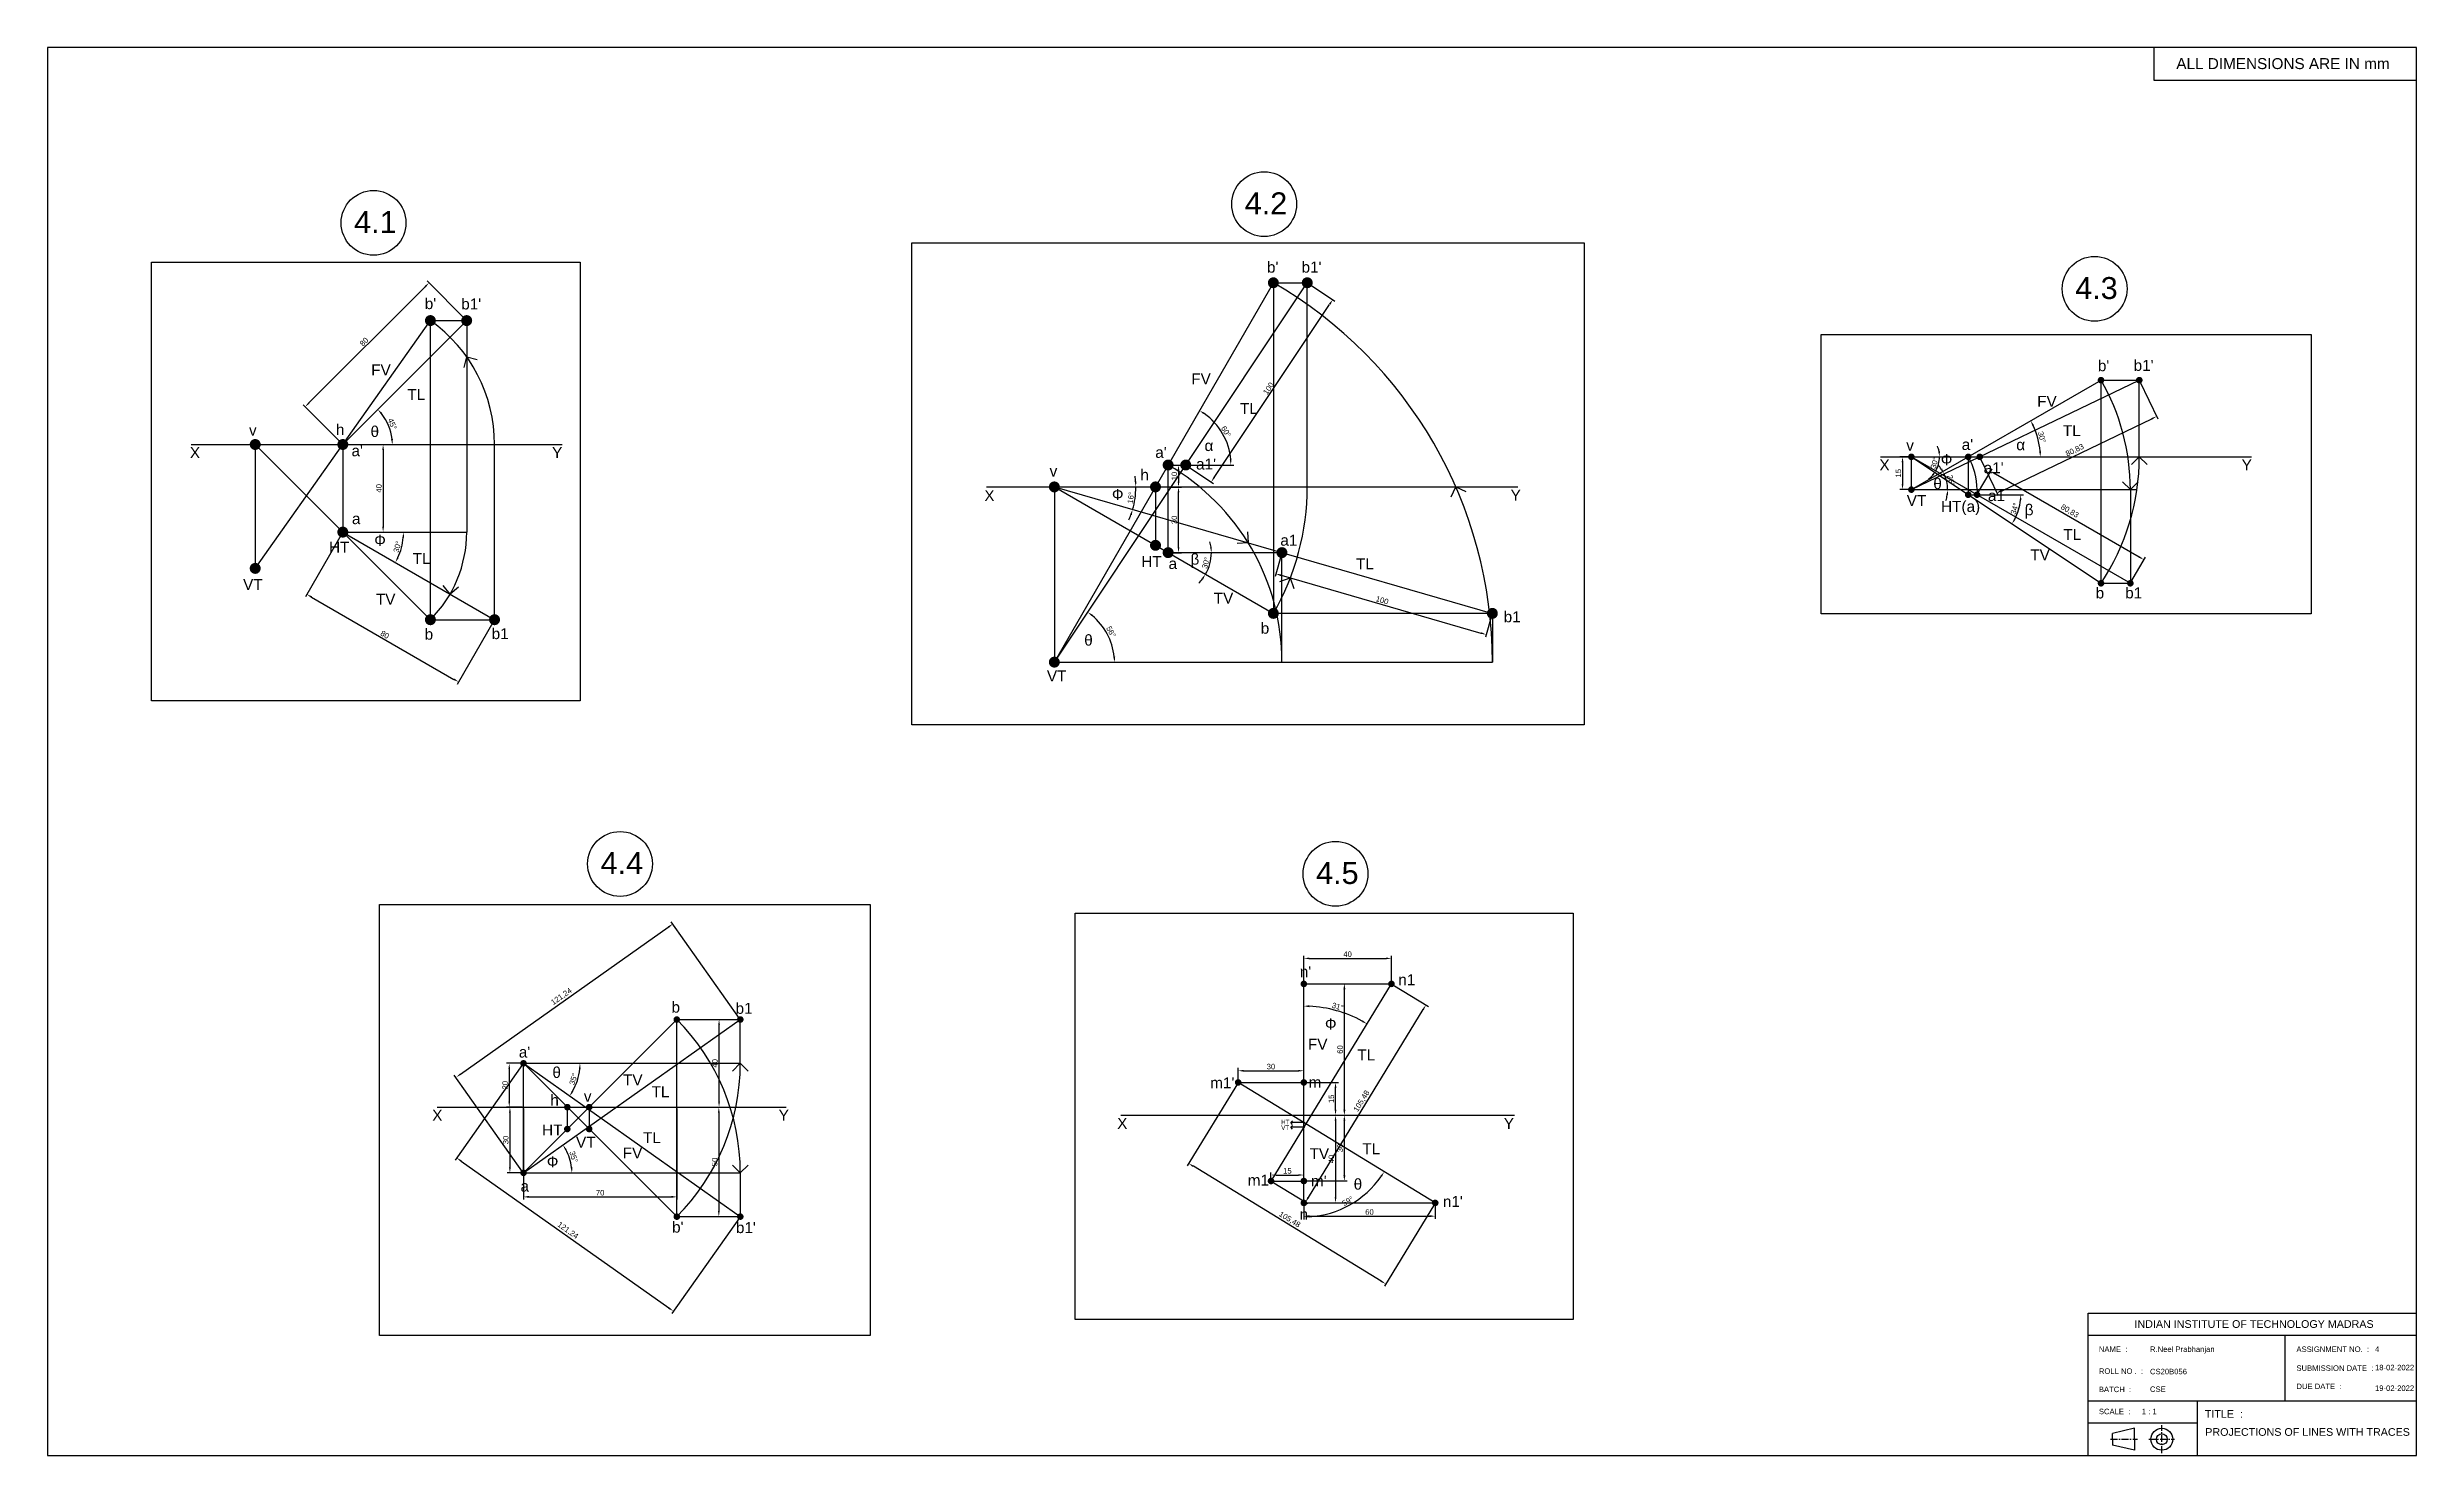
# Model space of a CAD drawing. Header units: millimetres. Extents: x 0 to 1082, y 0 to 643.
import ezdxf

# ---------------------------------------------------------------- set-up
doc = ezdxf.new("R2010")
doc.units = ezdxf.units.MM
doc.linetypes.add('CENTER', pattern=[50.8, 31.75, -6.35, 6.35, -6.35])
doc.styles.get("Standard").update_dxf_attribs({"font": 'arial.ttf'})
doc.dimstyles.new('ISO-25', dxfattribs={"dimtxt": 2.5, "dimasz": 2.5, "dimexe": 1.25, "dimexo": 0.625, "dimtad": 1, "dimtxsty": 'Standard', "dimcen": 2.5, "dimclrd": 3, "dimclre": 3, "dimclrt": 3, "dimadec": 0, "dimazin": 0, "dimtfac": 1, "dimtmove": 0, "dimatfit": 3, "dimfxl": 1, "dimtfillclr": 3, "dimarcsym": 0})

msp = doc.modelspace()

# ---------------------------------------------------------------- texts
for s, height, p in [('ALL DIMENSIONS ARE IN mm', 5, (972.116, 633.01)), ('4.2', 10, (546.73, 566.723)), ('4.1', 10, (140.048, 558.16)), ("b'", 5, (556.887, 540.07)), ("b1'", 5, (572.668, 540.099)), ('4.3', 10, (925.936, 528.041)), ("b'", 5, (172.321, 523.426)), ("b1'", 5, (188.955, 523.273)), ('FV', 5, (147.855, 493.157)), ("b'", 5, (936.284, 495.082)), ("b1'", 5, (952.632, 495.241)), ('TL', 5, (164.355, 481.971)), ('FV', 5, (522.313, 489.114)), ('TL', 5, (544.556, 475.533)), ('FV', 5, (908.574, 478.817)), ('v', 5, (92.07, 465.678)), ('h', 5, (131.713, 465.891)), ('θ', 5, (147.56, 465.045)), ('TL', 5, (920.308, 465.433)), ('X', 5, (65.065, 455.408)), ("a'", 5, (138.87, 456.253)), ('Y', 5, (230.46, 455.408)), ("a'", 5, (505.872, 455.527)), ("a1'", 5, (524.521, 450.204)), ('α', 5, (528.383, 458.628)), ('X', 5, (836.559, 449.785)), ('v', 5, (848.805, 458.765)), ('Ф ', 5, (864.571, 452.202)), ("a'", 5, (874.135, 459.107)), ('α', 5, (899.038, 458.993)), ('Y', 5, (1001.953, 449.785)), ('v', 5, (457.648, 446.974)), ('h', 5, (499.097, 445.26)), ('θ', 5, (861.157, 441.233)), ("a1'", 5, (884.161, 448.478)), ('X', 5, (427.833, 435.753)), ('Ф ', 5, (486.089, 436.309)), ('Y', 5, (668.151, 435.939)), ('VT', 5, (849.022, 433.532)), ('HT(a)', 5, (864.698, 430.864)), ('a1', 5, (886.109, 435.783)), ('β ', 5, (902.906, 429.329)), ('a', 5, (139.073, 425.262)), ('TL', 5, (920.531, 418.055)), ('HT', 5, (128.617, 412.249)), ('Ф ', 5, (149.257, 415.348)), ('TL', 5, (166.815, 407.061)), ('β', 5, (521.956, 406.779)), ('a1', 5, (562.991, 415.414)), ('TV', 5, (905.442, 408.752)), ('HT', 5, (499.532, 405.713)), ('a', 5, (511.957, 404.769)), ('TL', 5, (597.508, 404.602)), ('VT', 5, (89.377, 395.189)), ('TV', 5, (150.005, 388.488)), ('TV', 5, (532.59, 388.979)), ('b', 5, (935.287, 391.336)), ('b1', 5, (948.758, 391.355)), ('b', 5, (554.053, 375.235)), ('b1', 5, (664.987, 380.471)), ('b', 5, (172.279, 372.516)), ('b1', 5, (202.869, 372.758)), ('θ', 5, (473.442, 369.798)), ('VT', 5, (456.399, 353.465)), ('4.4', 10, (252.607, 265.499)), ('4.5', 10, (579.312, 260.983)), ("n'", 5, (571.875, 218.399)), ('n1', 5, (616.844, 214.754)), ('b', 5, (284.978, 202.237)), ('b1', 5, (314.221, 201.691)), ('Ф', 5, (583.349, 194.567)), ("a'", 5, (215.266, 181.734)), ('FV', 5, (575.593, 185.298)), ('TL', 5, (598.132, 180.429)), ('θ', 5, (230.602, 172.426)), ('TV', 5, (262.856, 169.03)), ('h', 5, (229.66, 159.782)), ('v', 5, (244.961, 161.536)), ('TL', 5, (275.877, 163.63)), ("m1'", 5, (530.974, 167.709)), ('m', 5, (575.87, 167.957)), ('X', 5, (175.72, 152.884)), ('Y', 5, (333.925, 152.884)), ('X', 5, (488.494, 149.147)), ('HT', 2, (563.407, 151.3)), ('Y', 5, (665.022, 149.147)), ('HT', 5, (225.907, 146.148)), ('VT', 5, (241.391, 140.546)), ('FV', 5, (262.733, 135.648)), ('TL', 5, (271.946, 142.644)), ('VT', 2, (563.407, 148.715)), ('TL', 5, (600.417, 137.605)), ('Ф', 5, (228.049, 131.623)), ('TV', 5, (576.339, 135.357)), ('a', 5, (216.038, 120.519)), ('m1', 5, (548.122, 123.267)), ("m'", 5, (576.992, 122.877)), ('θ', 5, (596.464, 121.416)), ('n', 5, (571.795, 107.675)), ("n1'", 5, (637.216, 113.512)), ("b'", 5, (285.258, 101.819)), ("b1'", 5, (314.394, 101.59)), ('INDIAN INSTITUTE OF TECHNOLOGY MADRAS', 3.5, (953.022, 58.317)), ('NAME  :', 2.5, (936.759, 47.32)), ('R.Neel Prabhanjan', 2.5, (960.096, 47.32)), ('ASSIGNMENT NO.  :', 2.5, (1026.971, 47.32)), ('4', 2.5, (1062.853, 47.32)), ('ROLL NO .  :', 2.5, (936.759, 37.314)), ('CS20B056', 2.5, (960.096, 37.133)), ('SUBMISSION DATE  :', 2.5, (1026.971, 38.692)), ('DUE DATE  :', 2.5, (1026.971, 30.367)), ('18-02-2022', 2.5, (1062.853, 38.957)), ('BATCH  :', 2.5, (936.759, 28.985)), ('CSE', 2.5, (960.096, 29.074)), ('19-02-2022', 2.5, (1062.853, 29.53)), ('SCALE  :', 2.5, (936.759, 18.89)), ('1 : 1', 2.5, (956.39, 18.89)), ('TITLE  :', 3.5, (985.133, 17.264)), ('PROJECTIONS OF LINES WITH TRACES', 3.5, (985.345, 9.037))]:
    msp.add_text(s, height=height).set_placement(p)

# ---------------------------------------------------------------- blocks, each defined once
blk = doc.blocks.new('*D2')
at = {"color": 3, "lineweight": -2, "transparency": 16777216}
for p, q in [((119.4, 480.6), (172.5, 533.6)), ((191, 518.6), (173.4, 536.3)), ((134.5, 462.1), (116.8, 479.7))]:
    blk.add_line(p, q, dxfattribs=at)
at = {"color": 3, "transparency": 16777216}
for points in [[(172.2, 533.9), (172.8, 533.3), (174.2, 535.4)], [(119.2, 480.9), (119.7, 480.3), (117.7, 478.8)]]:
    blk.add_solid(points, dxfattribs=at)
at = {"layer": 'Defpoints', "color": 0, "transparency": 16777216}
for p in [(174.2, 535.4), (191.5, 518.2), (134.9, 461.6)]:
    blk.add_point(p, dxfattribs=at)
at = {"color": 3, "transparency": 16777216, "insert": (144.6, 508.5), "char_height": 2.5, "attachment_point": 5, "rotation": 45}
blk.add_mtext('80', dxfattribs=at)
blk = doc.blocks.new('*D3')
at = {"color": 3, "lineweight": -2, "transparency": 16777216}
for p, q in [((134.6, 421.1), (117.9, 392.1)), ((120.6, 391.9), (185.6, 354.4)), ((203.9, 381.1), (187.1, 352.1))]:
    blk.add_line(p, q, dxfattribs=at)
at = {"color": 3, "transparency": 16777216}
for points in [[(120.9, 392.3), (120.4, 391.6), (118.5, 393.2)], [(185.8, 354.8), (185.4, 354.1), (187.8, 353.2)]]:
    blk.add_solid(points, dxfattribs=at)
at = {"layer": 'Defpoints', "color": 0, "transparency": 16777216}
for p in [(134.9, 421.6), (204.2, 381.6), (187.8, 353.2)]:
    blk.add_point(p, dxfattribs=at)
at = {"color": 3, "transparency": 16777216, "insert": (154.1, 374.8), "char_height": 2.5, "attachment_point": 5, "rotation": 330}
blk.add_mtext('80', dxfattribs=at)
blk = doc.blocks.new('*D4')
at = {"color": 3, "lineweight": -2, "transparency": 16777216}
for p, q in [((135.5, 461.6), (154.5, 461.6)), ((153.3, 459.1), (153.3, 424.1)), ((135.5, 421.6), (154.5, 421.6))]:
    blk.add_line(p, q, dxfattribs=at)
at = {"color": 3, "transparency": 16777216}
for points in [[(152.9, 459.1), (153.7, 459.1), (153.3, 461.6)], [(152.9, 424.1), (153.7, 424.1), (153.3, 421.6)]]:
    blk.add_solid(points, dxfattribs=at)
at = {"layer": 'Defpoints', "color": 0, "transparency": 16777216}
for p in [(134.9, 461.6), (134.9, 421.6), (153.3, 421.6)]:
    blk.add_point(p, dxfattribs=at)
at = {"color": 3, "transparency": 16777216, "insert": (151.4, 441.6), "char_height": 2.5, "attachment_point": 5, "rotation": 90}
blk.add_mtext('40', dxfattribs=at)
blk = doc.blocks.new('*D6')
at = {"color": 3, "lineweight": -2, "transparency": 16777216}
blk.add_arc((134.9, 421.6), 27.7, 335.1717, 354.8283, dxfattribs=at)
at = {"color": 3, "transparency": 16777216}
for points in [[(162.1, 419.1), (162.9, 419.1), (162.6, 421.6)], [(160.4, 409.8), (159.7, 410.2), (158.9, 407.8)]]:
    blk.add_solid(points, dxfattribs=at)
at = {"layer": 'Defpoints', "color": 0, "transparency": 16777216}
for p in [(134.9, 421.6), (134.9, 421.6), (160.9, 412.1), (191.5, 421.6), (204.2, 381.6)]:
    blk.add_point(p, dxfattribs=at)
at = {"color": 3, "transparency": 16777216, "insert": (159.8, 414.9), "char_height": 2.5, "attachment_point": 5, "rotation": 75}
blk.add_mtext('30°', dxfattribs=at)
blk = doc.blocks.new('*D7')
at = {"color": 3, "lineweight": -2, "transparency": 16777216}
for p, q in [((563.6, 411.6), (560.6, 401.4)), ((563.3, 401.9), (654.6, 375.5)), ((659.6, 383.9), (656.7, 373.7))]:
    blk.add_line(p, q, dxfattribs=at)
at = {"color": 3, "transparency": 16777216}
for points in [[(563.5, 402.3), (563.2, 401.5), (560.9, 402.6)], [(654.7, 375.9), (654.5, 375.1), (657, 374.9)]]:
    blk.add_solid(points, dxfattribs=at)
at = {"layer": 'Defpoints', "color": 0, "transparency": 16777216}
for p in [(563.7, 412.2), (659.8, 384.5), (657, 374.9)]:
    blk.add_point(p, dxfattribs=at)
at = {"color": 3, "transparency": 16777216, "insert": (609.5, 390.5), "char_height": 2.5, "attachment_point": 5, "rotation": 343.8979}
blk.add_mtext('100', dxfattribs=at)
blk = doc.blocks.new('*D8')
at = {"color": 3, "lineweight": -2, "transparency": 16777216}
for p, q in [((575.8, 535.1), (587.9, 527)), ((532.8, 446.6), (585.5, 525.6)), ((520.3, 451.9), (532.5, 443.8))]:
    blk.add_line(p, q, dxfattribs=at)
at = {"color": 3, "transparency": 16777216}
for points in [[(585.2, 525.9), (585.9, 525.4), (586.9, 527.7)], [(532.5, 446.8), (533.2, 446.4), (531.4, 444.5)]]:
    blk.add_solid(points, dxfattribs=at)
at = {"layer": 'Defpoints', "color": 0, "transparency": 16777216}
for p in [(575.3, 535.5), (586.9, 527.7), (519.8, 452.2)]:
    blk.add_point(p, dxfattribs=at)
at = {"color": 3, "transparency": 16777216, "insert": (557.6, 487.2), "char_height": 2.5, "attachment_point": 5, "rotation": 56.3099}
blk.add_mtext('100', dxfattribs=at)
blk = doc.blocks.new('*D10')
at = {"color": 3, "lineweight": -2, "transparency": 16777216}
for p, q in [((512.4, 442.2), (517.8, 442.2)), ((516.5, 414.7), (516.5, 439.7)), ((512.4, 412.2), (517.8, 412.2))]:
    blk.add_line(p, q, dxfattribs=at)
at = {"color": 3, "transparency": 16777216}
for points in [[(516.1, 439.7), (516.9, 439.7), (516.5, 442.2)], [(516.1, 414.7), (516.9, 414.7), (516.5, 412.2)]]:
    blk.add_solid(points, dxfattribs=at)
at = {"layer": 'Defpoints', "color": 0, "transparency": 16777216}
for p in [(511.8, 442.2), (516.5, 442.2), (511.8, 412.2)]:
    blk.add_point(p, dxfattribs=at)
at = {"color": 3, "transparency": 16777216, "insert": (514.6, 427.2), "char_height": 2.5, "attachment_point": 5, "rotation": 90}
blk.add_mtext('30', dxfattribs=at)
blk = doc.blocks.new('*D12')
at = {"color": 3, "lineweight": -2, "transparency": 16777216}
blk.add_line((520.4, 452.2), (541.7, 452.2), dxfattribs=at)
blk.add_arc((511.8, 452.2), 28.7, 5.0003, 54.9997, dxfattribs=at)
at = {"color": 3, "transparency": 16777216}
for points in [[(528, 475.4), (528.4, 476.1), (526.1, 477.1)], [(540.7, 454.8), (539.9, 454.7), (540.4, 452.2)]]:
    blk.add_solid(points, dxfattribs=at)
at = {"layer": 'Defpoints', "color": 0, "transparency": 16777216}
for p in [(559.8, 535.5), (538.7, 462.1), (511.8, 452.2), (519.8, 452.2), (459.8, 362.2)]:
    blk.add_point(p, dxfattribs=at)
at = {"color": 3, "transparency": 16777216, "insert": (538.2, 467.5), "char_height": 2.5, "attachment_point": 5, "rotation": 300}
blk.add_mtext('60°', dxfattribs=at)
blk = doc.blocks.new('*D13')
at = {"color": 3, "lineweight": -2, "transparency": 16777216}
for start, end in [(330, 360), (7.2757, 14.5514), (315.4486, 322.7243)]:
    blk.add_arc((511.8, 412.2), 19.7, start, end, dxfattribs=at)
at = {"color": 3, "transparency": 16777216}
for points in [[(531.7, 414.8), (530.9, 414.7), (531.5, 412.2)], [(527.1, 400.5), (527.8, 400.1), (528.8, 402.4)]]:
    blk.add_solid(points, dxfattribs=at)
at = {"layer": 'Defpoints', "color": 0, "transparency": 16777216}
for p in [(459.8, 442.2), (511.8, 412.2), (563.7, 412.2), (530.3, 405.5), (559.8, 384.5)]:
    blk.add_point(p, dxfattribs=at)
at = {"color": 3, "transparency": 16777216, "insert": (529, 407.6), "char_height": 2.5, "attachment_point": 5, "rotation": 75}
blk.add_mtext('30°', dxfattribs=at)
blk = doc.blocks.new('*D14')
at = {"color": 3, "lineweight": -2, "transparency": 16777216}
for p, q in [((512.4, 452.2), (517.8, 452.2)), ((516.5, 449.7), (516.5, 444.7)), ((512.4, 442.2), (517.8, 442.2))]:
    blk.add_line(p, q, dxfattribs=at)
at = {"color": 3, "transparency": 16777216}
for points in [[(516.1, 449.7), (516.9, 449.7), (516.5, 452.2)], [(516.1, 444.7), (516.9, 444.7), (516.5, 442.2)]]:
    blk.add_solid(points, dxfattribs=at)
at = {"layer": 'Defpoints', "color": 0, "transparency": 16777216}
for p in [(511.8, 452.2), (511.8, 442.2), (516.5, 442.2)]:
    blk.add_point(p, dxfattribs=at)
at = {"color": 3, "transparency": 16777216, "insert": (514.6, 447.2), "char_height": 2.5, "attachment_point": 5, "rotation": 90}
blk.add_mtext('10', dxfattribs=at)
blk = doc.blocks.new('*D16')
at = {"color": 3, "lineweight": -2, "transparency": 16777216}
blk.add_arc((459.8, 362.2), 27.4, 5.2201, 51.0898, dxfattribs=at)
at = {"color": 3, "transparency": 16777216}
for points in [[(476.8, 383.3), (477.3, 383.9), (475, 385.1)], [(487.6, 364.8), (486.7, 364.7), (487.3, 362.2)]]:
    blk.add_solid(points, dxfattribs=at)
at = {"layer": 'Defpoints', "color": 0, "transparency": 16777216}
for p in [(575.3, 535.5), (485.8, 371.1), (459.8, 362.2), (459.8, 362.2), (659.8, 362.2)]:
    blk.add_point(p, dxfattribs=at)
at = {"color": 3, "transparency": 16777216, "insert": (485.7, 376.1), "char_height": 2.5, "attachment_point": 5, "rotation": 298.155}
blk.add_mtext('56°', dxfattribs=at)
blk = doc.blocks.new('*D17')
at = {"color": 3, "lineweight": -2, "transparency": 16777216}
for p, q in [((955.5, 490.4), (963.7, 473.3)), ((892.6, 440.5), (960.9, 473.4)), ((882.6, 455.4), (890.8, 438.3))]:
    blk.add_line(p, q, dxfattribs=at)
at = {"color": 3, "transparency": 16777216}
for points in [[(960.7, 473.7), (961.1, 473), (963.2, 474.5)], [(892.4, 440.9), (892.7, 440.2), (890.3, 439.5)]]:
    blk.add_solid(points, dxfattribs=at)
at = {"layer": 'Defpoints', "color": 0, "transparency": 16777216}
for p in [(955.2, 491), (963.2, 474.5), (882.4, 456)]:
    blk.add_point(p, dxfattribs=at)
at = {"color": 3, "transparency": 16777216, "insert": (925.8, 458.9), "char_height": 2.5, "attachment_point": 5, "rotation": 25.6589}
blk.add_mtext('80,83', dxfattribs=at)
blk = doc.blocks.new('*D18')
at = {"color": 3, "lineweight": -2, "transparency": 16777216}
for p, q in [((881.4, 439.2), (888, 450.5)), ((889.5, 448.2), (955.2, 410.3)), ((951.4, 398.8), (958, 410.1))]:
    blk.add_line(p, q, dxfattribs=at)
at = {"color": 3, "transparency": 16777216}
for points in [[(889.7, 448.6), (889.3, 447.8), (887.3, 449.4)], [(955.4, 410.6), (955, 409.9), (957.3, 409)]]:
    blk.add_solid(points, dxfattribs=at)
at = {"layer": 'Defpoints', "color": 0, "transparency": 16777216}
for p in [(881.1, 438.7), (957.3, 409), (951.1, 398.3)]:
    blk.add_point(p, dxfattribs=at)
at = {"color": 3, "transparency": 16777216, "insert": (923.4, 431.1), "char_height": 2.5, "attachment_point": 5, "rotation": 330}
blk.add_mtext('80,83', dxfattribs=at)
blk = doc.blocks.new('*D20')
at = {"color": 3, "lineweight": -2, "transparency": 16777216}
blk.add_arc((877.1, 456), 32.9, 4.3518, 25.6482, dxfattribs=at)
at = {"color": 3, "transparency": 16777216}
for points in [[(906.4, 470.1), (907.2, 470.4), (905.6, 472.5)], [(910.4, 458.5), (909.5, 458.5), (910, 456)]]:
    blk.add_solid(points, dxfattribs=at)
at = {"layer": 'Defpoints', "color": 0, "transparency": 16777216}
for p in [(937.7, 491), (837.1, 456), (909.5, 461.7), (1006.5, 456), (851.1, 441)]:
    blk.add_point(p, dxfattribs=at)
at = {"color": 3, "transparency": 16777216, "insert": (910.7, 465), "char_height": 2.5, "attachment_point": 5, "rotation": 285}
blk.add_mtext('30°', dxfattribs=at)
blk = doc.blocks.new('*D21')
at = {"color": 3, "lineweight": -2, "transparency": 16777216}
for start, end in [(34.3046, 42.9503), (360, 25.6589), (342.7086, 351.3543)]:
    blk.add_arc((851.1, 441), 16.6, start, end, dxfattribs=at)
at = {"color": 3, "transparency": 16777216}
for points in [[(865.2, 450.6), (864.5, 450.1), (866.1, 448.2)], [(867.1, 438.5), (867.9, 438.5), (867.7, 441)]]:
    blk.add_solid(points, dxfattribs=at)
at = {"layer": 'Defpoints', "color": 0, "transparency": 16777216}
for p in [(955.2, 491), (851.1, 441), (851.1, 441), (867.5, 443.5), (954.1, 441)]:
    blk.add_point(p, dxfattribs=at)
at = {"color": 3, "transparency": 16777216, "insert": (869.2, 445.1), "char_height": 2.5, "attachment_point": 5, "rotation": 282.8295}
blk.add_mtext('26°', dxfattribs=at)
blk = doc.blocks.new('*D22')
at = {"color": 3, "lineweight": -2, "transparency": 16777216}
for start, end in [(330, 0), (11.1355, 22.271), (307.729, 318.8645)]:
    blk.add_arc((851.1, 456), 12.9, start, end, dxfattribs=at)
at = {"color": 3, "transparency": 16777216}
for points in [[(864.2, 458.5), (863.4, 458.4), (864, 456)], [(860.5, 447.8), (861.2, 447.3), (862.3, 449.6)]]:
    blk.add_solid(points, dxfattribs=at)
at = {"layer": 'Defpoints', "color": 0, "transparency": 16777216}
for p in [(837.1, 456), (851.1, 456), (1006.5, 456), (863.2, 451.6), (951.1, 398.3)]:
    blk.add_point(p, dxfattribs=at)
at = {"color": 3, "transparency": 16777216, "insert": (861.7, 453.2), "char_height": 2.5, "attachment_point": 5, "rotation": 75}
blk.add_mtext('30°', dxfattribs=at)
blk = doc.blocks.new('*D23')
at = {"color": 3, "lineweight": -2, "transparency": 16777216}
blk.add_line((881.8, 438.7), (902.4, 438.7), dxfattribs=at)
blk.add_arc((877.1, 438.7), 24, 332.2796, 354.0303, dxfattribs=at)
at = {"color": 3, "transparency": 16777216}
for points in [[(900.6, 436.2), (901.4, 436.2), (901.1, 438.7)], [(898.7, 427.3), (898, 427.7), (897.1, 425.4)]]:
    blk.add_solid(points, dxfattribs=at)
at = {"layer": 'Defpoints', "color": 0, "transparency": 16777216}
for p in [(851.1, 456), (877.1, 438.7), (881.1, 438.7), (899.3, 429.5), (937.7, 398.3)]:
    blk.add_point(p, dxfattribs=at)
at = {"color": 3, "transparency": 16777216, "insert": (898.3, 432.3), "char_height": 2.5, "attachment_point": 5, "rotation": 73.155}
blk.add_mtext('34°', dxfattribs=at)
blk = doc.blocks.new('*D24')
at = {"color": 3, "lineweight": -2, "transparency": 16777216}
for p, q in [((188.6, 174.2), (283.5, 241.3)), ((316, 199.6), (284.8, 243.7)), ((217, 129.6), (185.8, 173.7))]:
    blk.add_line(p, q, dxfattribs=at)
at = {"color": 3, "transparency": 16777216}
for points in [[(283.3, 241.6), (283.8, 240.9), (285.6, 242.7)], [(188.4, 174.5), (188.8, 173.8), (186.6, 172.7)]]:
    blk.add_solid(points, dxfattribs=at)
at = {"layer": 'Defpoints', "color": 0, "transparency": 16777216}
for p in [(285.6, 242.7), (316.4, 199.1), (217.4, 129.1)]:
    blk.add_point(p, dxfattribs=at)
at = {"color": 3, "transparency": 16777216, "insert": (234.8, 209.5), "char_height": 2.5, "attachment_point": 5, "rotation": 35.2644}
blk.add_mtext('121,24', dxfattribs=at)
blk = doc.blocks.new('*D25')
at = {"color": 3, "lineweight": -2, "transparency": 16777216}
for p, q in [((217, 178.6), (186.2, 134.9)), ((188.9, 134.5), (283.8, 67.4)), ((316, 108.6), (285.2, 64.9))]:
    blk.add_line(p, q, dxfattribs=at)
at = {"color": 3, "transparency": 16777216}
for points in [[(189.2, 134.8), (188.7, 134.2), (186.9, 135.9)], [(284.1, 67.7), (283.6, 67), (285.9, 65.9)]]:
    blk.add_solid(points, dxfattribs=at)
at = {"layer": 'Defpoints', "color": 0, "transparency": 16777216}
for p in [(217.4, 179.1), (316.4, 109.1), (285.9, 65.9)]:
    blk.add_point(p, dxfattribs=at)
at = {"color": 3, "transparency": 16777216, "insert": (237.6, 102.7), "char_height": 2.5, "attachment_point": 5, "rotation": 324.7356}
blk.add_mtext('121,24', dxfattribs=at)
blk = doc.blocks.new('*D27')
at = {"color": 3, "lineweight": -2, "transparency": 16777216}
for p, q in [((216.8, 159.1), (210, 159.1)), ((211.2, 156.6), (211.2, 131.6)), ((216.8, 129.1), (210, 129.1))]:
    blk.add_line(p, q, dxfattribs=at)
at = {"color": 3, "transparency": 16777216}
for points in [[(210.8, 156.6), (211.6, 156.6), (211.2, 159.1)], [(210.8, 131.6), (211.6, 131.6), (211.2, 129.1)]]:
    blk.add_solid(points, dxfattribs=at)
at = {"layer": 'Defpoints', "color": 0, "transparency": 16777216}
for p in [(217.4, 159.1), (211.2, 129.1), (217.4, 129.1)]:
    blk.add_point(p, dxfattribs=at)
at = {"color": 3, "transparency": 16777216, "insert": (209.3, 144.1), "char_height": 2.5, "attachment_point": 5, "rotation": 90}
blk.add_mtext('30', dxfattribs=at)
blk = doc.blocks.new('*D28')
at = {"color": 3, "lineweight": -2, "transparency": 16777216}
for p, q in [((216.8, 179.1), (209.6, 179.1)), ((210.9, 176.6), (210.9, 161.6)), ((216.8, 159.1), (209.6, 159.1))]:
    blk.add_line(p, q, dxfattribs=at)
at = {"color": 3, "transparency": 16777216}
for points in [[(210.5, 176.6), (211.3, 176.6), (210.9, 179.1)], [(210.5, 161.6), (211.3, 161.6), (210.9, 159.1)]]:
    blk.add_solid(points, dxfattribs=at)
at = {"layer": 'Defpoints', "color": 0, "transparency": 16777216}
for p in [(217.4, 179.1), (210.9, 159.1), (217.4, 159.1)]:
    blk.add_point(p, dxfattribs=at)
at = {"color": 3, "transparency": 16777216, "insert": (209, 169.1), "char_height": 2.5, "attachment_point": 5, "rotation": 90}
blk.add_mtext('20', dxfattribs=at)
blk = doc.blocks.new('*D29')
at = {"color": 3, "lineweight": -2, "transparency": 16777216}
for p, q in [((288, 199.1), (307.9, 199.1)), ((306.7, 161.6), (306.7, 196.6)), ((288, 159.1), (307.9, 159.1))]:
    blk.add_line(p, q, dxfattribs=at)
at = {"color": 3, "transparency": 16777216}
for points in [[(306.3, 196.6), (307.1, 196.6), (306.7, 199.1)], [(306.3, 161.6), (307.1, 161.6), (306.7, 159.1)]]:
    blk.add_solid(points, dxfattribs=at)
at = {"layer": 'Defpoints', "color": 0, "transparency": 16777216}
for p in [(287.4, 199.1), (306.7, 199.1), (287.4, 159.1)]:
    blk.add_point(p, dxfattribs=at)
at = {"color": 3, "transparency": 16777216, "insert": (304.8, 179.1), "char_height": 2.5, "attachment_point": 5, "rotation": 90}
blk.add_mtext('40', dxfattribs=at)
blk = doc.blocks.new('*D30')
at = {"color": 3, "lineweight": -2, "transparency": 16777216}
for p, q in [((288, 159.1), (307.9, 159.1)), ((306.6, 156.6), (306.6, 111.6)), ((288, 109.1), (307.9, 109.1))]:
    blk.add_line(p, q, dxfattribs=at)
at = {"color": 3, "transparency": 16777216}
for points in [[(306.2, 156.6), (307, 156.6), (306.6, 159.1)], [(306.2, 111.6), (307, 111.6), (306.6, 109.1)]]:
    blk.add_solid(points, dxfattribs=at)
at = {"layer": 'Defpoints', "color": 0, "transparency": 16777216}
for p in [(287.4, 159.1), (287.4, 109.1), (306.6, 109.1)]:
    blk.add_point(p, dxfattribs=at)
at = {"color": 3, "transparency": 16777216, "insert": (304.7, 134.1), "char_height": 2.5, "attachment_point": 5, "rotation": 90}
blk.add_mtext('50', dxfattribs=at)
blk = doc.blocks.new('*D31')
at = {"color": 3, "lineweight": -2, "transparency": 16777216}
for p, q in [((217.4, 158.5), (217.4, 116.9)), ((287.4, 158.5), (287.4, 116.9)), ((219.9, 118.1), (284.9, 118.1))]:
    blk.add_line(p, q, dxfattribs=at)
at = {"color": 3, "transparency": 16777216}
for points in [[(219.9, 118.6), (219.9, 117.7), (217.4, 118.1)], [(284.9, 118.6), (284.9, 117.7), (287.4, 118.1)]]:
    blk.add_solid(points, dxfattribs=at)
at = {"layer": 'Defpoints', "color": 0, "transparency": 16777216}
for p in [(217.4, 159.1), (287.4, 159.1), (287.4, 118.1)]:
    blk.add_point(p, dxfattribs=at)
at = {"color": 3, "transparency": 16777216, "insert": (252.4, 120), "char_height": 2.5, "attachment_point": 5}
blk.add_mtext('70', dxfattribs=at)
blk = doc.blocks.new('*D32')
at = {"color": 3, "lineweight": -2, "transparency": 16777216}
blk.add_arc((217.4, 129.1), 22.1, 6.4898, 28.7746, dxfattribs=at)
at = {"color": 3, "transparency": 16777216}
for points in [[(236.4, 139.5), (237.1, 139.9), (235.4, 141.8)], [(239.8, 131.6), (238.9, 131.6), (239.5, 129.1)]]:
    blk.add_solid(points, dxfattribs=at)
at = {"layer": 'Defpoints', "color": 0, "transparency": 16777216}
for p in [(316.4, 199.1), (239, 133.6), (217.4, 129.1), (217.4, 129.1), (316.4, 129.1)]:
    blk.add_point(p, dxfattribs=at)
at = {"color": 3, "transparency": 16777216, "insert": (240.3, 136.4), "char_height": 2.5, "attachment_point": 5, "rotation": 287.6322}
blk.add_mtext('35°', dxfattribs=at)
blk = doc.blocks.new('*D33')
at = {"color": 3, "lineweight": -2, "transparency": 16777216}
blk.add_arc((217.4, 179.1), 25.8, 330.2943, 354.4413, dxfattribs=at)
at = {"color": 3, "transparency": 16777216}
for points in [[(242.7, 176.6), (243.5, 176.6), (243.2, 179.1)], [(240.2, 166.1), (239.4, 166.5), (238.5, 164.2)]]:
    blk.add_solid(points, dxfattribs=at)
at = {"layer": 'Defpoints', "color": 0, "transparency": 16777216}
for p in [(217.4, 179.1), (217.4, 179.1), (316.4, 179.1), (241, 168.8), (316.4, 109.1)]:
    blk.add_point(p, dxfattribs=at)
at = {"color": 3, "transparency": 16777216, "insert": (240.2, 171.9), "char_height": 2.5, "attachment_point": 5, "rotation": 72.3678}
blk.add_mtext('35°', dxfattribs=at)
blk = doc.blocks.new('*D34')
at = {"color": 3, "lineweight": -2, "transparency": 16777216}
for p, q in [((614.3, 215), (630.6, 205.1)), ((575.8, 117.9), (628.2, 203.6)), ((559.3, 125), (575.6, 115.1))]:
    blk.add_line(p, q, dxfattribs=at)
at = {"color": 3, "transparency": 16777216}
for points in [[(627.8, 203.8), (628.5, 203.4), (629.5, 205.7)], [(575.4, 118.1), (576.1, 117.6), (574.5, 115.7)]]:
    blk.add_solid(points, dxfattribs=at)
at = {"layer": 'Defpoints', "color": 0, "transparency": 16777216}
for p in [(613.7, 215.4), (629.5, 205.7), (558.7, 125.4)]:
    blk.add_point(p, dxfattribs=at)
at = {"color": 3, "transparency": 16777216, "insert": (600.2, 161.8), "char_height": 2.5, "attachment_point": 5, "rotation": 58.5704}
blk.add_mtext('105,48', dxfattribs=at)
blk = doc.blocks.new('*D36')
at = {"color": 3, "lineweight": -2, "transparency": 16777216}
for p, q in [((543.4, 169.8), (520.5, 132.3)), ((609, 79.7), (523.3, 132.1)), ((633.4, 114.8), (610.5, 77.3))]:
    blk.add_line(p, q, dxfattribs=at)
at = {"color": 3, "transparency": 16777216}
for points in [[(523.5, 132.4), (523.1, 131.7), (521.1, 133.4)], [(609.2, 80), (608.8, 79.3), (611.1, 78.4)]]:
    blk.add_solid(points, dxfattribs=at)
at = {"layer": 'Defpoints', "color": 0, "transparency": 16777216}
for p in [(543.7, 170.4), (521.1, 133.4), (633.7, 115.4)]:
    blk.add_point(p, dxfattribs=at)
at = {"color": 3, "transparency": 16777216, "insert": (567.2, 107.7), "char_height": 2.5, "attachment_point": 5, "rotation": 328.5704}
blk.add_mtext('105,48', dxfattribs=at)
blk = doc.blocks.new('*D37')
at = {"color": 3, "lineweight": -2, "transparency": 16777216}
for p, q in [((573.7, 216), (573.7, 228.2)), ((613.7, 216), (613.7, 228.2)), ((576.2, 227), (611.2, 227))]:
    blk.add_line(p, q, dxfattribs=at)
at = {"color": 3, "transparency": 16777216}
for points in [[(576.2, 227.4), (576.2, 226.6), (573.7, 227)], [(611.2, 227.4), (611.2, 226.6), (613.7, 227)]]:
    blk.add_solid(points, dxfattribs=at)
at = {"layer": 'Defpoints', "color": 0, "transparency": 16777216}
for p in [(613.7, 227), (573.7, 215.4), (613.7, 215.4)]:
    blk.add_point(p, dxfattribs=at)
at = {"color": 3, "transparency": 16777216, "insert": (593.7, 228.9), "char_height": 2.5, "attachment_point": 5}
blk.add_mtext('40', dxfattribs=at)
blk = doc.blocks.new('*D38')
at = {"color": 3, "lineweight": -2, "transparency": 16777216}
for p, q in [((574.4, 215.4), (593.5, 215.4)), ((592.2, 212.9), (592.2, 157.9)), ((574.4, 155.4), (593.5, 155.4))]:
    blk.add_line(p, q, dxfattribs=at)
at = {"color": 3, "transparency": 16777216}
for points in [[(591.8, 212.9), (592.7, 212.9), (592.2, 215.4)], [(591.8, 157.9), (592.7, 157.9), (592.2, 155.4)]]:
    blk.add_solid(points, dxfattribs=at)
at = {"layer": 'Defpoints', "color": 0, "transparency": 16777216}
for p in [(573.7, 215.4), (573.7, 155.4), (592.2, 155.4)]:
    blk.add_point(p, dxfattribs=at)
at = {"color": 3, "transparency": 16777216, "insert": (590.3, 185.4), "char_height": 2.5, "attachment_point": 5, "rotation": 90}
blk.add_mtext('60', dxfattribs=at)
blk = doc.blocks.new('*D39')
at = {"color": 3, "lineweight": -2, "transparency": 16777216}
for p, q in [((574.4, 170.4), (589.5, 170.4)), ((588.2, 157.9), (588.2, 167.9)), ((574.4, 155.4), (589.5, 155.4))]:
    blk.add_line(p, q, dxfattribs=at)
at = {"color": 3, "transparency": 16777216}
for points in [[(587.8, 167.9), (588.6, 167.9), (588.2, 170.4)], [(587.8, 157.9), (588.6, 157.9), (588.2, 155.4)]]:
    blk.add_solid(points, dxfattribs=at)
at = {"layer": 'Defpoints', "color": 0, "transparency": 16777216}
for p in [(573.7, 170.4), (588.2, 170.4), (573.7, 155.4)]:
    blk.add_point(p, dxfattribs=at)
at = {"color": 3, "transparency": 16777216, "insert": (586.3, 162.9), "char_height": 2.5, "attachment_point": 5, "rotation": 90}
blk.add_mtext('15', dxfattribs=at)
blk = doc.blocks.new('*D40')
at = {"color": 3, "lineweight": -2, "transparency": 16777216}
for p, q in [((574.4, 155.4), (589.5, 155.4)), ((588.2, 152.9), (588.2, 117.9)), ((574.4, 115.4), (589.5, 115.4))]:
    blk.add_line(p, q, dxfattribs=at)
at = {"color": 3, "transparency": 16777216}
for points in [[(587.8, 152.9), (588.6, 152.9), (588.2, 155.4)], [(587.8, 117.9), (588.6, 117.9), (588.2, 115.4)]]:
    blk.add_solid(points, dxfattribs=at)
at = {"layer": 'Defpoints', "color": 0, "transparency": 16777216}
for p in [(573.7, 155.4), (573.7, 115.4), (588.2, 115.4)]:
    blk.add_point(p, dxfattribs=at)
at = {"color": 3, "transparency": 16777216, "insert": (586.3, 135.4), "char_height": 2.5, "attachment_point": 5, "rotation": 90}
blk.add_mtext('40', dxfattribs=at)
blk = doc.blocks.new('*D41')
at = {"color": 3, "lineweight": -2, "transparency": 16777216}
for p, q in [((574.4, 155.4), (593.5, 155.4)), ((592.2, 152.9), (592.2, 127.9)), ((574.4, 125.4), (593.5, 125.4))]:
    blk.add_line(p, q, dxfattribs=at)
at = {"color": 3, "transparency": 16777216}
for points in [[(591.8, 152.9), (592.7, 152.9), (592.2, 155.4)], [(591.8, 127.9), (592.7, 127.9), (592.2, 125.4)]]:
    blk.add_solid(points, dxfattribs=at)
at = {"layer": 'Defpoints', "color": 0, "transparency": 16777216}
for p in [(573.7, 155.4), (573.7, 125.4), (592.2, 125.4)]:
    blk.add_point(p, dxfattribs=at)
at = {"color": 3, "transparency": 16777216, "insert": (590.3, 140.4), "char_height": 2.5, "attachment_point": 5, "rotation": 90}
blk.add_mtext('30', dxfattribs=at)
blk = doc.blocks.new('*D42')
at = {"color": 3, "lineweight": -2, "transparency": 16777216}
for p, q in [((543.7, 171), (543.7, 177)), ((546.2, 175.7), (571.2, 175.7)), ((573.7, 171), (573.7, 177))]:
    blk.add_line(p, q, dxfattribs=at)
at = {"color": 3, "transparency": 16777216}
for points in [[(546.2, 176.1), (546.2, 175.3), (543.7, 175.7)], [(571.2, 176.1), (571.2, 175.3), (573.7, 175.7)]]:
    blk.add_solid(points, dxfattribs=at)
at = {"layer": 'Defpoints', "color": 0, "transparency": 16777216}
for p in [(573.7, 175.7), (543.7, 170.4), (573.7, 170.4)]:
    blk.add_point(p, dxfattribs=at)
at = {"color": 3, "transparency": 16777216, "insert": (558.7, 177.6), "char_height": 2.5, "attachment_point": 5}
blk.add_mtext('30', dxfattribs=at)
blk = doc.blocks.new('*D43')
at = {"color": 3, "lineweight": -2, "transparency": 16777216}
for p, q in [((558.7, 126), (558.7, 129.3)), ((561.2, 128.1), (571.2, 128.1)), ((573.7, 126), (573.7, 129.3))]:
    blk.add_line(p, q, dxfattribs=at)
at = {"color": 3, "transparency": 16777216}
for points in [[(561.2, 128.5), (561.2, 127.7), (558.7, 128.1)], [(571.2, 128.5), (571.2, 127.7), (573.7, 128.1)]]:
    blk.add_solid(points, dxfattribs=at)
at = {"layer": 'Defpoints', "color": 0, "transparency": 16777216}
for p in [(558.7, 125.4), (573.7, 128.1), (573.7, 125.4)]:
    blk.add_point(p, dxfattribs=at)
at = {"color": 3, "transparency": 16777216, "insert": (566.2, 130), "char_height": 2.5, "attachment_point": 5}
blk.add_mtext('15', dxfattribs=at)
blk = doc.blocks.new('*D44')
at = {"color": 3, "lineweight": -2, "transparency": 16777216}
for p, q in [((573.7, 114.7), (573.7, 108.1)), ((576.2, 109.3), (631.2, 109.3)), ((633.7, 114.7), (633.7, 108.1))]:
    blk.add_line(p, q, dxfattribs=at)
at = {"color": 3, "transparency": 16777216}
for points in [[(576.2, 109.8), (576.2, 108.9), (573.7, 109.3)], [(631.2, 109.8), (631.2, 108.9), (633.7, 109.3)]]:
    blk.add_solid(points, dxfattribs=at)
at = {"layer": 'Defpoints', "color": 0, "transparency": 16777216}
for p in [(573.7, 115.4), (633.7, 115.4), (633.7, 109.3)]:
    blk.add_point(p, dxfattribs=at)
at = {"color": 3, "transparency": 16777216, "insert": (603.7, 111.2), "char_height": 2.5, "attachment_point": 5}
blk.add_mtext('60', dxfattribs=at)
blk = doc.blocks.new('*D45')
at = {"color": 3, "lineweight": -2, "transparency": 16777216}
blk.add_arc((573.7, 149.9), 55.3, 61.1611, 87.4093, dxfattribs=at)
at = {"color": 3, "transparency": 16777216}
for points in [[(576.2, 204.7), (576.2, 205.6), (573.7, 205.2)], [(600.6, 198.7), (600.2, 198), (602.6, 197.1)]]:
    blk.add_solid(points, dxfattribs=at)
at = {"layer": 'Defpoints', "color": 0, "transparency": 16777216}
for p in [(573.7, 215.4), (613.7, 215.4), (593.5, 201.5), (558.7, 125.4), (573.7, 115.4)]:
    blk.add_point(p, dxfattribs=at)
at = {"color": 3, "transparency": 16777216, "insert": (589.2, 205), "char_height": 2.5, "attachment_point": 5, "rotation": 344.2852}
blk.add_mtext('31°', dxfattribs=at)
blk = doc.blocks.new('*D46')
at = {"color": 3, "lineweight": -2, "transparency": 16777216}
blk.add_line((573.7, 114.7), (573.7, 107.8), dxfattribs=at)
blk.add_arc((573.7, 152), 43, 273.3307, 325.2398, dxfattribs=at)
at = {"color": 3, "transparency": 16777216}
for points in [[(608.7, 127.7), (609.4, 127.3), (610.4, 129.6)], [(576.2, 108.7), (576.2, 109.5), (573.7, 109)]]:
    blk.add_solid(points, dxfattribs=at)
at = {"layer": 'Defpoints', "color": 0, "transparency": 16777216}
for p in [(573.7, 215.4), (543.7, 170.4), (573.7, 115.4), (588.1, 111.5), (633.7, 115.4)]:
    blk.add_point(p, dxfattribs=at)
at = {"color": 3, "transparency": 16777216, "insert": (593.8, 116.2), "char_height": 2.5, "attachment_point": 5, "rotation": 29.2852}
blk.add_mtext('59°', dxfattribs=at)
blk = doc.blocks.new('*D47')
at = {"color": 3, "lineweight": -2, "transparency": 16777216}
blk.add_arc((134.9, 461.6), 22.6, 6.3422, 38.6578, dxfattribs=at)
at = {"color": 3, "transparency": 16777216}
for points in [[(152.2, 475.5), (152.9, 476), (150.9, 477.6)], [(157.8, 464.1), (156.9, 464.1), (157.5, 461.6)]]:
    blk.add_solid(points, dxfattribs=at)
at = {"layer": 'Defpoints', "color": 0, "transparency": 16777216}
for p in [(191.5, 518.2), (156.7, 467.5), (65.6, 461.6), (134.9, 461.6), (235, 461.6)]:
    blk.add_point(p, dxfattribs=at)
at = {"color": 3, "transparency": 16777216, "insert": (157.5, 471), "char_height": 2.5, "attachment_point": 5, "rotation": 292.5}
blk.add_mtext('45°', dxfattribs=at)
blk = doc.blocks.new('*D48')
at = {"color": 3, "lineweight": -2, "transparency": 16777216}
for start, end in [(3.8525, 7.705), (343.8979, 0), (336.1929, 340.0454)]:
    blk.add_arc((459.8, 442.2), 37.2, start, end, dxfattribs=at)
at = {"color": 3, "transparency": 16777216}
for points in [[(497.3, 444.8), (496.5, 444.7), (497, 442.2)], [(494.4, 429.7), (495.2, 429.4), (495.5, 431.9)]]:
    blk.add_solid(points, dxfattribs=at)
at = {"layer": 'Defpoints', "color": 0, "transparency": 16777216}
for p in [(428.8, 442.2), (459.8, 442.2), (496.3, 435.3), (671.4, 442.2), (659.8, 384.5)]:
    blk.add_point(p, dxfattribs=at)
at = {"color": 3, "transparency": 16777216, "insert": (494.7, 437.3), "char_height": 2.5, "attachment_point": 5, "rotation": 81.9489}
blk.add_mtext('16°', dxfattribs=at)
blk = doc.blocks.new('*D49')
at = {"color": 3, "lineweight": -2, "transparency": 16777216}
for p, q in [((850.5, 456), (845.8, 456)), ((847.1, 453.5), (847.1, 443.5)), ((850.5, 441), (845.8, 441))]:
    blk.add_line(p, q, dxfattribs=at)
at = {"color": 3, "transparency": 16777216}
for points in [[(846.7, 453.5), (847.5, 453.5), (847.1, 456)], [(846.7, 443.5), (847.5, 443.5), (847.1, 441)]]:
    blk.add_solid(points, dxfattribs=at)
at = {"layer": 'Defpoints', "color": 0, "transparency": 16777216}
for p in [(851.1, 456), (847.1, 441), (851.1, 441)]:
    blk.add_point(p, dxfattribs=at)
at = {"color": 3, "transparency": 16777216, "insert": (845.2, 448.5), "char_height": 2.5, "attachment_point": 5, "rotation": 90}
blk.add_mtext('15', dxfattribs=at)

# ---------------------------------------------------------------- dimensions: what is measured, and where the dimension line sits
for p1, p2, distance, picture, middle in [((134.899, 461.619), (191.468, 518.187), 24.351, '*D2', (144.62, 508.466)), ((519.806, 452.249), (575.276, 535.454), -13.964, '*D8', (557.578, 487.161)), ((882.355, 455.996), (955.214, 490.996), -18.35, '*D17', (925.809, 458.873)), ((881.13, 438.676), (951.13, 398.261), 12.433, '*D18', (923.41, 431.078)), ((134.899, 421.619), (204.182, 381.619), -32.829, '*D3', (154.077, 374.834)), ((563.729, 412.249), (659.806, 384.514), -10.057, '*D7', (609.505, 390.546)), ((217.409, 129.095), (316.404, 199.095), 53.433, '*D24', (234.829, 209.459)), ((558.731, 125.358), (613.731, 215.358), -18.463, '*D34', (600.17, 161.839)), ((573.731, 215.358), (573.731, 155.358), 18.511, '*D38', (590.341, 185.358)), ((217.409, 179.095), (316.404, 109.095), -52.855, '*D25', (237.62, 102.676)), ((633.731, 115.358), (543.731, 170.358), 43.324, '*D36', (567.25, 107.706)), ((573.731, 155.358), (573.731, 170.358), -14.475, '*D39', (586.305, 162.858))]:
    dim = msp.add_aligned_dim(p1=p1, p2=p2, distance=distance, dimstyle='ISO-25')
    dim.commit()
    dim.dimension.update_dxf_attribs({"geometry": picture, "text_midpoint": middle})
for base, line1, line2, picture, middle in [((538.695, 462.05), ((459.806, 362.249), (559.806, 535.454)), ((511.767, 452.249), (519.806, 452.249)), '*D12', (538.23, 467.528)), ((485.795, 371.082), ((459.806, 362.249), (659.806, 362.249)), ((459.806, 362.249), (575.276, 535.454)), '*D16', (485.684, 376.099)), ((156.726, 467.467), ((65.617, 461.619), (234.988, 461.619)), ((134.899, 461.619), (191.468, 518.187)), '*D47', (157.528, 470.992)), ((909.534, 461.713), ((837.111, 455.996), (1006.482, 455.996)), ((851.13, 440.996), (937.733, 490.996)), '*D20', (910.75, 465.01)), ((867.529, 443.462), ((851.13, 440.996), (954.127, 440.996)), ((851.13, 440.996), (955.214, 490.996)), '*D21', (869.154, 445.101)), ((863.237, 451.59), ((837.111, 455.996), (1006.482, 455.996)), ((851.13, 455.996), (951.13, 398.261)), '*D22', (861.738, 453.154)), ((899.296, 429.505), ((877.111, 438.676), (881.13, 438.676)), ((851.13, 455.996), (937.733, 398.261)), '*D23', (898.266, 432.271)), ((496.343, 435.323), ((428.804, 442.249), (671.442, 442.249)), ((459.806, 442.249), (659.806, 384.514)), '*D48', (494.745, 437.307)), ((530.28, 405.511), ((511.767, 412.249), (563.729, 412.249)), ((459.806, 442.249), (559.806, 384.514)), '*D13', (528.959, 407.643)), ((160.935, 412.143), ((134.899, 421.619), (191.468, 421.619)), ((134.899, 421.619), (204.182, 381.619)), '*D6', (159.824, 414.94)), ((588.106, 111.485), ((573.731, 115.358), (573.731, 215.358)), ((633.731, 115.358), (543.731, 170.358)), '*D46', (593.841, 116.167)), ((593.505, 201.542), ((558.731, 125.358), (613.731, 215.358)), ((573.731, 115.358), (573.731, 215.358)), '*D45', (589.223, 204.962)), ((239.03, 133.593), ((217.409, 129.095), (316.404, 129.095)), ((217.409, 129.095), (316.404, 199.095)), '*D32', (240.268, 136.36)), ((241.048, 168.811), ((217.409, 179.095), (316.404, 109.095)), ((217.409, 179.095), (316.404, 179.095)), '*D33', (240.164, 171.862))]:
    dim = msp.add_angular_dim_2l(base=base, line1=line1, line2=line2, dimstyle='ISO-25')
    dim.commit()
    dim.dimension.update_dxf_attribs({"geometry": picture, "text_midpoint": middle})
for base, p1, p2, picture, middle in [((153.267, 421.619), (134.899, 461.619), (134.899, 421.619), '*D4', (151.366, 441.619)), ((847.077, 440.996), (851.13, 455.996), (851.13, 440.996), '*D49', (845.175, 448.496)), ((516.519, 442.249), (511.767, 452.249), (511.767, 442.249), '*D14', (514.618, 447.249)), ((516.519, 442.249), (511.767, 412.249), (511.767, 442.249), '*D10', (514.617, 427.249)), ((306.675, 199.095), (287.409, 159.095), (287.409, 199.095), '*D29', (304.774, 179.095)), ((306.602, 109.095), (287.409, 159.095), (287.409, 109.095), '*D30', (304.701, 134.095)), ((588.206, 115.358), (573.731, 155.358), (573.731, 115.358), '*D40', (586.305, 135.358)), ((592.243, 125.358), (573.731, 155.358), (573.731, 125.358), '*D41', (590.34, 140.358))]:
    dim = msp.add_linear_dim(base=base, p1=p1, p2=p2, angle=90, dimstyle='ISO-25')
    dim.commit()
    dim.dimension.update_dxf_attribs({"geometry": picture, "text_midpoint": middle})
for base, p1, p2, picture, middle in [((613.731, 226.995), (573.731, 215.358), (613.731, 215.358), '*D37', (593.731, 228.897)), ((573.731, 175.717), (543.731, 170.358), (573.731, 170.358), '*D42', (558.731, 177.619)), ((287.409, 118.143), (217.409, 159.095), (287.409, 159.095), '*D31', (252.409, 120.044)), ((573.731, 128.095), (558.731, 125.358), (573.731, 125.358), '*D43', (566.231, 129.996)), ((633.731, 109.335), (573.731, 115.358), (633.731, 115.358), '*D44', (603.731, 111.236))]:
    dim = msp.add_linear_dim(base=base, p1=p1, p2=p2, dimstyle='ISO-25')
    dim.commit()
    dim.dimension.update_dxf_attribs({"geometry": picture, "text_midpoint": middle})
for base, p1, p2, picture, middle in [((210.89, 159.095), (217.409, 179.095), (217.409, 159.095), '*D28', (210.89, 169.095)), ((211.2, 129.095), (217.409, 159.095), (217.409, 129.095), '*D27', (211.2, 144.095))]:
    dim = msp.add_linear_dim(base=base, p1=p1, p2=p2, angle=90, dimstyle='ISO-25')
    dim.commit()
    dim.dimension.update_dxf_attribs({"geometry": picture, "text_midpoint": middle, "dimtype": 160})

# ---------------------------------------------------------------- linework, layer by layer
for p, q in [((961.844, 642.909), (961.844, 627.909)), ((961.844, 627.909), (1081.844, 627.909)), ((559.806, 535.454), (575.276, 535.454)), ((575.276, 442.249), (575.276, 535.454)), ((174.899, 518.187), (191.468, 518.187)), ((191.468, 518.187), (191.468, 421.619)), ((190.248, 496.77), (191.468, 501.619)), ((191.468, 501.619), (196.317, 500.399)), ((937.733, 490.996), (955.214, 490.996)), ((955.214, 455.996), (955.214, 490.996)), ((204.182, 381.619), (204.182, 461.619)), ((951.678, 452.461), (955.214, 455.996)), ((955.214, 455.996), (958.749, 452.461)), ((511.767, 452.249), (519.806, 452.249)), ((951.13, 440.996), (947.595, 444.532)), ((954.666, 444.532), (951.13, 440.996)), ((640.975, 437.728), (643.109, 442.249)), ((643.109, 442.249), (647.631, 440.116)), ((851.13, 440.996), (954.127, 440.996)), ((877.111, 438.676), (881.13, 438.676)), ((881.13, 440.996), (881.13, 438.676)), ((951.13, 440.996), (951.13, 398.261)), ((134.899, 421.619), (191.468, 421.619)), ((511.767, 412.249), (563.729, 412.249)), ((548.324, 416.696), (543.337, 416.346)), ((547.974, 421.684), (548.324, 416.696)), ((563.729, 362.249), (563.729, 412.249)), ((562.794, 399.095), (567.535, 400.683)), ((567.535, 400.683), (569.123, 395.942)), ((183.866, 393.316), (180.737, 397.215)), ((187.766, 396.446), (183.866, 393.316)), ((937.733, 398.261), (951.13, 398.261)), ((174.899, 381.619), (204.182, 381.619)), ((659.806, 384.514), (559.806, 384.514)), ((659.806, 384.514), (659.806, 362.249)), ((459.806, 362.249), (659.806, 362.249)), ((573.731, 215.358), (613.731, 215.358)), ((287.409, 199.095), (316.404, 199.095)), ((316.404, 179.095), (316.404, 199.095)), ((217.409, 179.095), (316.404, 179.095)), ((312.869, 175.559), (316.404, 179.095)), ((316.404, 179.095), (319.94, 175.559)), ((543.731, 170.358), (573.731, 170.358)), ((568.526, 152.833), (567.718, 152.024)), ((573.731, 152.024), (567.718, 152.024)), ((568.526, 151.216), (567.718, 152.024)), ((568.526, 150.711), (567.718, 149.903)), ((573.731, 149.903), (567.718, 149.903)), ((568.526, 149.095), (567.718, 149.903)), ((316.404, 129.095), (312.869, 132.63)), ((319.94, 132.63), (316.404, 129.095)), ((217.409, 129.095), (316.404, 129.095)), ((316.404, 129.095), (316.404, 109.095)), ((558.731, 125.358), (573.731, 125.358)), ((287.409, 109.095), (316.404, 109.095)), ((573.731, 115.358), (633.731, 115.358)), ((931.844, 0), (931.844, 65)), ((931.844, 65), (1081.844, 65)), ((931.844, 55), (1081.844, 55)), ((1021.844, 25), (1021.844, 55)), ((931.844, 25), (1081.844, 25)), ((981.844, 0), (981.844, 25)), ((931.844, 15), (981.844, 15)), ((952.998, 12.464), (942.998, 10.155)), ((952.998, 7.464), (952.998, 12.464)), ((942.998, 7.464), (942.998, 10.155)), ((942.998, 7.464), (942.998, 4.773)), ((952.998, 2.464), (942.998, 4.773)), ((952.998, 7.464), (952.998, 2.464))]:
    msp.add_line(p, q)
at = {"color": 6}
for p, q in [((459.806, 362.249), (559.806, 535.454)), ((94.899, 405.05), (174.899, 518.187)), ((851.13, 440.996), (937.733, 490.996)), ((94.899, 461.619), (174.899, 381.619)), ((851.13, 455.996), (937.733, 398.261)), ((459.806, 442.249), (559.806, 384.514)), ((573.731, 115.358), (573.731, 215.358)), ((217.409, 129.095), (287.409, 199.095)), ((217.409, 179.095), (287.409, 109.095))]:
    msp.add_line(p, q, dxfattribs=at)
at = {"color": 2}
for p, q in [((459.806, 362.249), (575.276, 535.454)), ((134.899, 461.619), (191.468, 518.187)), ((851.13, 440.996), (955.214, 490.996)), ((851.13, 455.996), (951.13, 398.261)), ((459.806, 442.249), (659.806, 384.514)), ((134.899, 421.619), (204.182, 381.619)), ((558.731, 125.358), (613.731, 215.358)), ((217.409, 129.095), (316.404, 199.095)), ((217.409, 179.095), (316.404, 109.095)), ((633.731, 115.358), (543.731, 170.358))]:
    msp.add_line(p, q, dxfattribs=at)
at = {"color": 4}
for p, q in [((559.806, 535.454), (559.806, 384.514)), ((174.899, 381.619), (174.899, 518.187)), ((937.733, 398.261), (937.733, 490.996)), ((94.899, 461.619), (94.899, 405.05)), ((134.899, 461.619), (134.899, 421.619)), ((851.13, 440.996), (851.13, 455.996)), ((877.111, 455.996), (877.111, 438.676)), ((511.767, 412.249), (511.767, 452.249)), ((459.806, 442.249), (459.806, 362.249)), ((505.994, 442.249), (505.994, 415.583)), ((287.409, 109.095), (287.409, 199.095)), ((217.409, 129.095), (217.409, 179.095)), ((237.409, 159.095), (237.409, 149.095)), ((247.409, 159.095), (247.409, 149.095))]:
    msp.add_line(p, q, dxfattribs=at)
at = {"color": 1}
for p, q in [((65.617, 461.619), (234.988, 461.619)), ((837.111, 455.996), (1006.482, 455.996)), ((428.804, 442.249), (671.442, 442.249)), ((177.945, 159.095), (337.388, 159.095)), ((490.169, 155.358), (669.937, 155.358))]:
    msp.add_line(p, q, dxfattribs=at)
at = {"linetype": 'CENTER', "ltscale": 0.1}
for p, q in [((965.498, 1.145), (965.498, 13.925)), ((942.032, 7.464), (954.406, 7.464)), ((959.609, 7.514), (971.321, 7.464))]:
    msp.add_line(p, q, dxfattribs=at)
for points in [[(0, 0), (1081.844, 0), (1081.844, 642.909), (0, 642.909)], [(394.723, 553.645), (701.721, 553.645), (701.721, 333.619), (394.723, 333.619)], [(47.616, 544.844), (243.325, 544.844), (243.325, 344.614), (47.616, 344.614)], [(809.999, 511.87), (1033.667, 511.87), (1033.667, 384.296), (809.999, 384.296)], [(151.713, 251.552), (375.726, 251.552), (375.726, 54.773), (151.713, 54.773)], [(469.288, 247.717), (696.743, 247.717), (696.743, 62.092), (469.288, 62.092)]]:
    msp.add_lwpolyline(points, close=True)
for points, const_width in [([(558.556, 535.454, 1), (561.056, 535.454, 1)], 2.5), ([(574.026, 535.454, 1), (576.526, 535.454, 1)], 2.5), ([(173.649, 518.187, 1), (176.149, 518.187, 1)], 2.5), ([(190.218, 518.187, 1), (192.718, 518.187, 1)], 2.5), ([(936.983, 490.996, 1), (938.483, 490.996, 1)], 1.5), ([(954.464, 490.996, 1), (955.964, 490.996, 1)], 1.5), ([(93.649, 461.619, 1), (96.149, 461.619, 1)], 2.5), ([(133.649, 461.619, 1), (136.149, 461.619, 1)], 2.5), ([(510.517, 452.249, 1), (513.017, 452.249, 1)], 2.5), ([(518.556, 452.249, 1), (521.056, 452.249, 1)], 2.5), ([(850.38, 455.996, 1), (851.88, 455.996, 1)], 1.5), ([(876.361, 455.996, 1), (877.861, 455.996, 1)], 1.5), ([(881.605, 455.996, 1), (883.105, 455.996, 1)], 1.5), ([(458.556, 442.249, 1), (461.056, 442.249, 1)], 2.5), ([(504.744, 442.249, 1), (507.244, 442.249, 1)], 2.5), ([(850.38, 440.996, 1), (851.88, 440.996, 1)], 1.5), ([(876.361, 438.676, 1), (877.861, 438.676, 1)], 1.5), ([(880.38, 438.676, 1), (881.88, 438.676, 1)], 1.5), ([(133.649, 421.619, 1), (136.149, 421.619, 1)], 2.5), ([(504.744, 415.583, 1), (507.244, 415.583, 1)], 2.5), ([(510.517, 412.249, 1), (513.017, 412.249, 1)], 2.5), ([(562.479, 412.249, 1), (564.979, 412.249, 1)], 2.5), ([(93.649, 405.05, 1), (96.149, 405.05, 1)], 2.5), ([(936.983, 398.261, 1), (938.483, 398.261, 1)], 1.5), ([(950.38, 398.261, 1), (951.88, 398.261, 1)], 1.5), ([(173.649, 381.619, 1), (176.149, 381.619, 1)], 2.5), ([(202.932, 381.619, 1), (205.432, 381.619, 1)], 2.5), ([(558.556, 384.514, 1), (561.056, 384.514, 1)], 2.5), ([(658.556, 384.514, 1), (661.056, 384.514, 1)], 2.5), ([(458.556, 362.249, 1), (461.056, 362.249, 1)], 2.5), ([(572.981, 215.358, 1), (574.481, 215.358, 1)], 1.5), ([(612.981, 215.358, 1), (614.481, 215.358, 1)], 1.5), ([(286.659, 199.095, 1), (288.159, 199.095, 1)], 1.5), ([(315.654, 199.095, 1), (317.154, 199.095, 1)], 1.5), ([(216.659, 179.095, 1), (218.159, 179.095, 1)], 1.5), ([(542.981, 170.358, 1), (544.481, 170.358, 1)], 1.5), ([(572.981, 170.358, 1), (574.481, 170.358, 1)], 1.5), ([(236.659, 159.095, 1), (238.159, 159.095, 1)], 1.5), ([(246.659, 159.095, 1), (248.159, 159.095, 1)], 1.5), ([(573.481, 152.024, 1), (573.981, 152.024, 1)], 0.5), ([(236.659, 149.095, 1), (238.159, 149.095, 1)], 1.5), ([(246.659, 149.095, 1), (248.159, 149.095, 1)], 1.5), ([(573.481, 149.903, 1), (573.981, 149.903, 1)], 0.5), ([(216.659, 129.095, 1), (218.159, 129.095, 1)], 1.5), ([(557.981, 125.358, 1), (559.481, 125.358, 1)], 1.5), ([(572.981, 125.358, 1), (574.481, 125.358, 1)], 1.5), ([(286.659, 109.095, 1), (288.159, 109.095, 1)], 1.5), ([(315.654, 109.095, 1), (317.154, 109.095, 1)], 1.5), ([(572.981, 115.358, 1), (574.481, 115.358, 1)], 1.5), ([(632.981, 115.358, 1), (634.481, 115.358, 1)], 1.5)]:
    msp.add_lwpolyline(points, format="xyb", close=True, dxfattribs=dict(const_width=const_width))
for centre, radius in [((555.609, 571.355), 14.799), ((148.927, 562.792), 14.799), ((934.816, 532.673), 14.799), ((261.486, 270.131), 14.799), ((588.191, 265.615), 14.799), ((965.498, 7.464), 5), ((965.498, 7.464), 2.5)]:
    msp.add_circle(centre, radius)
for centre, radius, start, end in [((459.806, 362.249), 200, 0, 60), ((134.899, 461.619), 69.282, 0, 54.73561), ((851.13, 440.996), 100, 0, 30), ((278.204, 381.619), 200, 156.063933, 156.780128), ((851.13, 440.996), 30, 0, 30), ((851.13, 455.996), 104.083, 326.309932, 0), ((459.806, 362.249), 103.923, 0, 60), ((459.806, 442.249), 115.47, 330, 0), ((134.899, 421.619), 56.569, 315, 0), ((278.204, 381.619), 103.923, 179.660177, 180.600774), ((217.409, 129.095), 98.995, 0, 45), ((217.409, 179.095), 98.995, 315, 0)]:
    msp.add_arc(centre, radius, start, end)

msp.set_redraw_order([(e.dxf.handle, doc.entitydb.next_handle()) for e in msp.query("TEXT MTEXT ATTDEF DIMENSION ARC_DIMENSION")])  # texts and dimensions are drawn at this point

doc.saveas('drawing.dxf')
